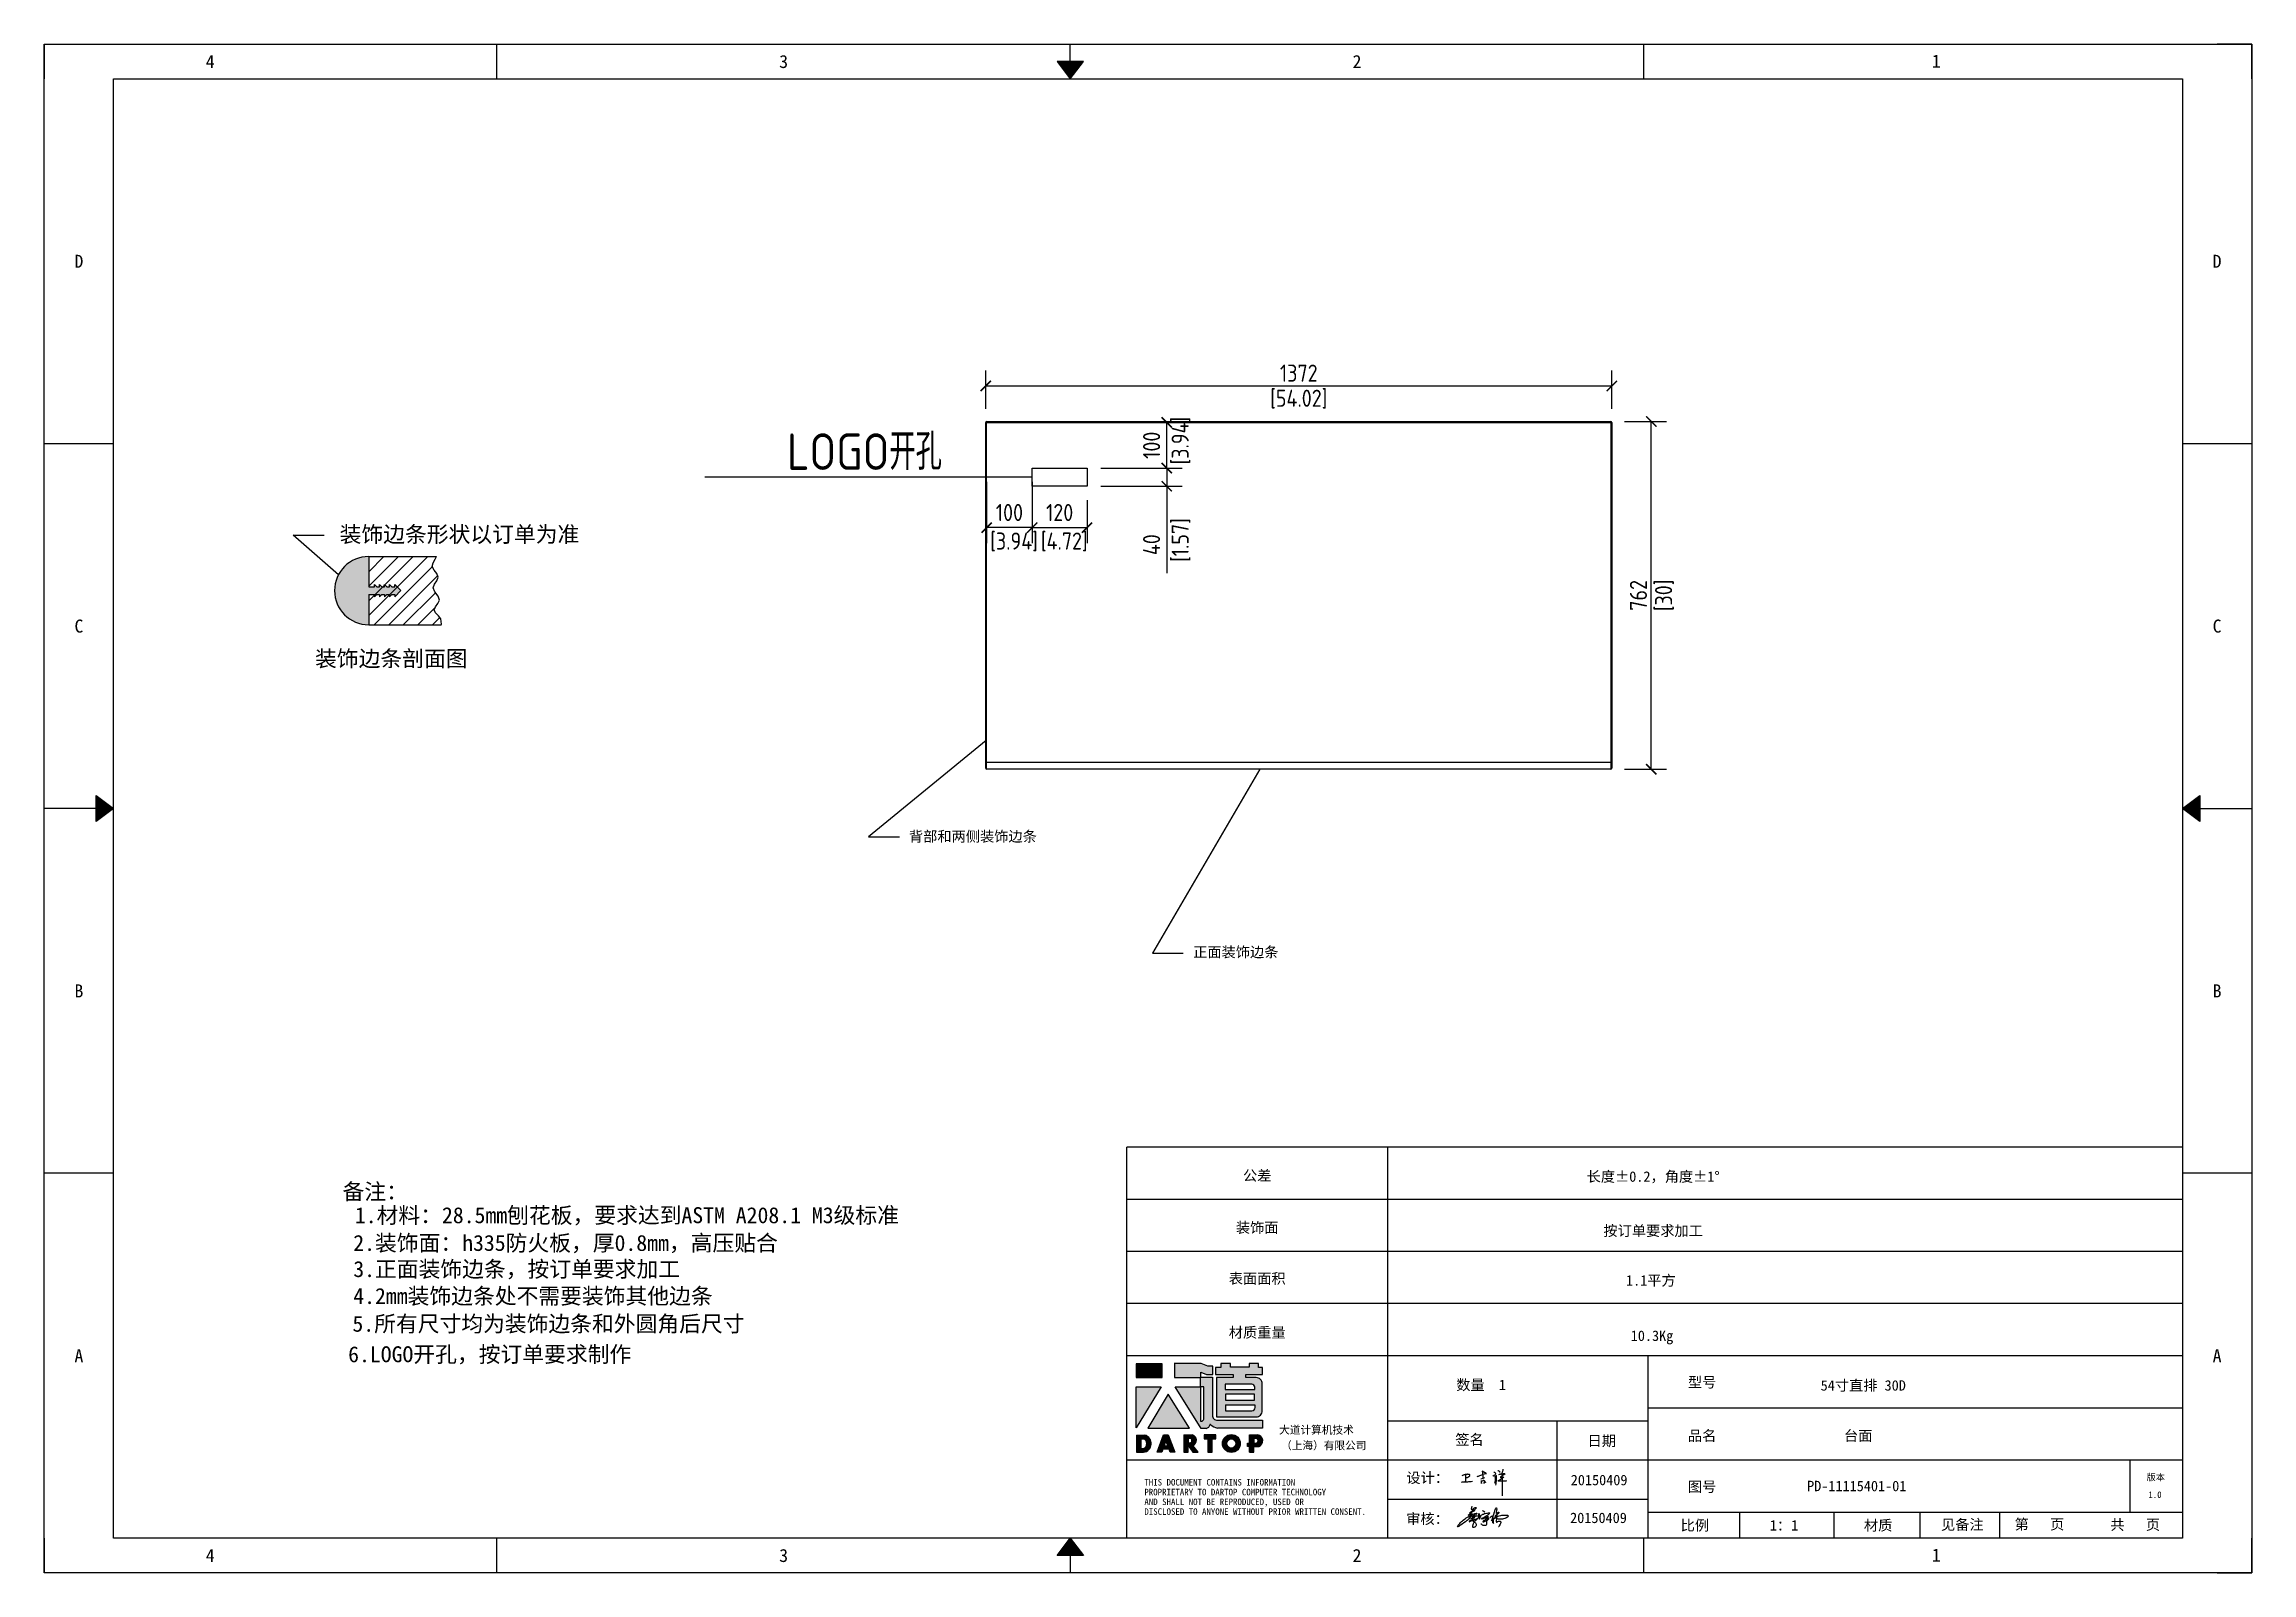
# Model space of a CAD drawing. Header units: inches. Extents: x 777 to 31414, y -57949 to 2393.
# Drawn here: x 24568 to 29406, y -29465 to -26115 of the extents above; entities that cross this region are included whole.
import ezdxf
from ezdxf import colors
from ezdxf.entities.mleader import LeaderData, LeaderLine
from ezdxf.enums import TextEntityAlignment as Align
from ezdxf.math import Vec2, Vec3

# ---------------------------------------------------------------- set-up
doc = ezdxf.new("R2010")
doc.units = ezdxf.units.IN
doc.header["$LTSCALE"] = 0.605
doc.header["$MEASUREMENT"] = 0
doc.header["$PDMODE"] = 3
doc.header["$PDSIZE"] = 0.25
doc.linetypes.add('DOT', pattern=[0.2, 0.1, -0.1])
doc.layers.get('0').update_dxf_attribs({"linetype": 'CONTINUOUS'})
doc.layers.get('Defpoints').update_dxf_attribs({"linetype": 'CONTINUOUS'})
for name, color, linetype in [('ATTACHMENT', 7, 'CONTINUOUS'), ('print', 30, 'CONTINUOUS'), ('TITLEBLOCK', 7, 'CONTINUOUS'), ('WORKSURFACE', 7, 'CONTINUOUS')]:
    doc.layers.add(name, color=color, linetype=linetype)
doc.layers.add('dim', color=2, linetype='CONTINUOUS', lineweight=9)
doc.styles.add('Dartop', font='')
doc.styles.add('Dartop Text Style', font='gbenor.shx', dxfattribs={"bigfont": 'gbcbig.shx'})
doc.styles.add('hzHT', font='simhei.ttf')
doc.styles.get("Standard").update_dxf_attribs({"font": 'txt', "width": 0.7})
doc.styles.get('Dartop').set_extended_font_data('FangSong_GB2312')
doc.dimstyles.new('Dartop DIM Style', dxfattribs={"dimscale": 15, "dimtxt": 2.5, "dimasz": 1.5, "dimexe": 2.25, "dimexo": 2, "dimtad": 1, "dimdec": 0, "dimdsep": 46, "dimtxsty": 'Dartop Text Style', "dimblk": 'ARCHTICK', "dimcen": 0.09, "dimadec": 1, "dimazin": 0, "dimtfac": 1, "dimtdec": 0, "dimtofl": 0, "dimtmove": 0, "dimatfit": 3, "dimfxl": 0, "dimtolj": 1, "dimtzin": 0, "dimarcsym": 0})
doc.dimstyles.get("Standard").update_dxf_attribs({"dimtxt": 0.1, "dimasz": 0.125, "dimexe": 0.18, "dimexo": 0.0625, "dimgap": 0.09, "dimtad": 0, "dimtih": 1, "dimtoh": 1, "dimdec": 3, "dimzin": 4, "dimdsep": 46, "dimtxsty": 'Standard', "dimblk": '_FILLED', "dimblk1": '_FILLED', "dimblk2": '_FILLED', "dimcen": 0.09, "dimadec": 0, "dimazin": 0, "dimtol": 1, "dimtp": 0.008, "dimtm": 0.008, "dimtfac": 1, "dimtdec": 3, "dimtofl": 0, "dimtmove": 0, "dimatfit": 3, "dimldrblk": '_FILLED', "dimfxl": 0, "dimtolj": 1, "dimtzin": 4, "dimarcsym": 0})

msp = doc.modelspace()

# ---------------------------------------------------------------- texts
at = {"layer": 'dim', "color": 0, "style": 'hzHT'}
for s, height, p in [('装饰边条形状以订单为准', 35, (25478.47, -27188.82)), ('装饰边条剖面图', 35, (25329.15, -27461.09)), ('背部和两侧装饰边条', 22.843, (26603.53, -27850.89)), ('正面装饰边条', 22.843, (27179.5, -28104.34)), ('备注：', 35, (25293.83, -28629.15)), ('1.材料：28.5mm刨花板，要求达到ASTM A208.1 M3级标准', 35, (25845.34, -28681.13)), ('2.装饰面：h335防火板，厚0.8mm，高压贴合           ', 35, (25841.88, -28741.9)), ('3.正面装饰边条，按订单要求加工                    ', 35, (25841.88, -28799.2)), ('4.2mm装饰边条处不需要装饰其他边条                 ', 35, (25841.88, -28858.23)), ('5.所有尺寸均为装饰边条和外圆角后尺寸              ', 35, (25840.15, -28919)), ('6.LOGO开孔，按订单要求制作              ', 35, (25711.34, -28985.89))]:
    msp.add_text(s, height=height, dxfattribs=at).set_placement(p, align=Align.MIDDLE_CENTER)
at = {"layer": 'TITLEBLOCK', "color": 0}
for s, height, style, p in [('4', 28.55, 'Dartop', (24932.33, -26152.69)), ('3', 28.55, 'Dartop', (26188.72, -26152.69)), ('2', 28.55, 'Dartop', (27445.1, -26152.69)), ('1', 28.55, 'Dartop', (28714.5, -26151.79)), ('D', 28.55, 'Dartop', (24644.58, -26590.53)), ('D', 28.55, 'Dartop', (29329.68, -26590.53)), ('C', 28.55, 'Dartop', (24644.58, -27390.04)), ('C', 28.55, 'Dartop', (29329.68, -27390.04)), ('B', 28.55, 'Dartop', (24644.58, -28189.56)), ('B', 28.55, 'Dartop', (29329.68, -28189.56)), ('公差', 22.843, 'hzHT', (27226.43, -28594.33)), ('长度%%P0.2，角度%%P1%%D', 22.8433, 'hzHT', (28093.99, -28596.39)), ('装饰面', 22.843, 'hzHT', (27226.43, -28708.2)), ('按订单要求加工', 22.843, 'hzHT', (28093.99, -28715.17)), ('表面面积', 22.843, 'hzHT', (27226.43, -28819.88)), ('1.1平方', 22.843, 'hzHT', (28089.03, -28824.05)), ('材质重量', 22.843, 'hzHT', (27226.43, -28938.13)), ('A', 28.55, 'Dartop', (24644.58, -28989.07)), ('10.3Kg', 22.843, 'hzHT', (28091.51, -28945.3)), ('A', 28.55, 'Dartop', (29329.68, -28989.07)), ('数量  1', 22.843, 'hzHT', (27716.94, -29053.02)), ('型号', 22.843, 'hzHT', (28201.33, -29047.18)), ('54寸直排 30D', 22.843, 'hzHT', (28554.35, -29054.18)), ('签名', 22.843, 'hzHT', (27691.58, -29172.82)), ('日期', 22.843, 'hzHT', (27981.44, -29175.63)), ('品名', 22.843, 'hzHT', (28201.33, -29164.45)), ('台面', 22.843, 'hzHT', (28543.27, -29164.45)), ('20150409', 22.843, 'hzHT', (27975.58, -29261.51)), ('图号', 22.843, 'hzHT', (28201.33, -29276.1)), ('PD-11115401-01', 22.8433, 'hzHT', (28540.08, -29274.61)), ('版本', 14.277, 'hzHT', (29195.32, -29255.41)), ('1.0', 14.277, 'Dartop', (29193.6, -29293.57)), ('20150409', 22.843, 'hzHT', (27974.22, -29344.39)), ('比例', 22.843, 'hzHT', (28185.4, -29360.87)), ('1：1', 22.843, 'hzHT', (28380.69, -29360.87)), ('材质', 22.843, 'hzHT', (28587.02, -29360.87)), ('见备注', 22.843, 'hzHT', (28771.55, -29359.2)), ('第   页', 22.843, 'hzHT', (28940.39, -29358.5)), ('共   页', 22.843, 'hzHT', (29150.23, -29359.34)), ('4', 28.55, 'Dartop', (24932.33, -29426.9)), ('3', 28.55, 'Dartop', (26188.72, -29426.9)), ('2', 28.55, 'Dartop', (27445.1, -29426.9)), ('1', 28.55, 'Dartop', (28714.5, -29426))]:
    msp.add_text(s, height=height, dxfattribs=dict(at, style=style)).set_placement(p, align=Align.MIDDLE_CENTER)
at = {"layer": 'TITLEBLOCK', "color": 0, "style": 'hzHT'}
for s, height, p in [('大道计算机技术', 17.132, (27274.48, -29160.22)), ('（上海）有限公司', 17.132, (27278.79, -29194.36)), ('THIS DOCUMENT CONTAINS INFORMATION', 14.2771, (26979.19, -29273.62)), ('设计：', 22.843, (27553.2, -29267.99)), ('AND SHALL NOT BE REPRODUCED, USED OR', 14.2771, (26979.19, -29316.45)), ('PROPRIETARY TO DARTOP COMPUTER TECHNOLOGY', 14.2771, (26979.19, -29295.03)), ('DISCLOSED TO ANYONE WITHOUT PRIOR WRITTEN CONSENT.', 14.2771, (26979.19, -29337.86)), ('审核：', 22.843, (27552.86, -29357.94))]:
    msp.add_text(s, height=height, dxfattribs=at).set_placement(p)

# ---------------------------------------------------------------- blocks, each defined once
blk = doc.blocks.new('*U140')
at = {"color": 254, "linetype": 'Continuous', "extrusion": (0, 0, -1)}
for points in [[(-17, 0.333), (-16.812, 0.25), (-17, 0.5)], [(-17, 0.333), (-17.188, 0.25), (-16.812, 0.25)], [(-17, 0.333), (-17, 0.5), (-17.188, 0.25)]]:
    blk.add_solid(points, dxfattribs=at)
blk = doc.blocks.new('*U139')
at = {"color": 254, "linetype": 'Continuous', "extrusion": (0, 0, -1)}
for points in [[(-33.167, 11), (-33, 11), (-33.25, 11.188)], [(-33.167, 11), (-33.25, 11.188), (-33.25, 10.812)], [(-33.167, 11), (-33.25, 10.812), (-33, 11)]]:
    blk.add_solid(points, dxfattribs=at)
blk = doc.blocks.new('*U141')
at = {"color": 254, "linetype": 'Continuous'}
for points in [[(17, 21.667), (17.188, 21.75), (16.812, 21.75)], [(17, 21.667), (16.812, 21.75), (17, 21.5)], [(17, 21.667), (17, 21.5), (17.188, 21.75)]]:
    blk.add_solid(points, dxfattribs=at)
blk = doc.blocks.new('*U138')
at = {"color": 254, "linetype": 'Continuous', "extrusion": (0, 0, -1)}
for points in [[(-0.833, 11), (-0.75, 10.812), (-0.75, 11.188)], [(-0.833, 11), (-0.75, 11.188), (-1, 11)], [(-0.833, 11), (-1, 11), (-0.75, 10.812)]]:
    blk.add_solid(points, dxfattribs=at)
blk = doc.blocks.new('dadao')
for p, q in [((48, 19.2), (44.9, 10.4)), ((44.9, 10.4), (51.2, 10.4)), ((51.2, 10.4), (48, 19.2))]:
    blk.add_line(p, q)
for points in [[(41.8, 121.6), (41.8, 143.7), (-0.4, 143.7), (-0.4, 121.6), (41.8, 121.6)], [(104.8, 122), (104.8, 130.3), (114.1, 126.3), (124.2, 126.3), (124.2, 139.6), (115.9, 139.6), (105.1, 143.9), (61.5, 143.9)], [(61.7, 144), (61.7, 121.3), (103.9, 121.3)], [(113.4, 38.7), (105.1, 38.7), (63, 106.5), (103.9, 106.5), (103.9, 120.9), (103.9, 121.3)], [(109.7, 53.6), (109.7, 106.2), (104.3, 106.2), (104.3, 50.4), (106.6, 50.4)], [(144.6, 94.4), (144.6, 84.8), (192, 84.8), (192, 94.1), (144.9, 94.1)], [(120.2, 45), (119.5, 45), (119.5, 44.6)], [(0, 28), (0, 0), (11.8, 0)], [(0.1, 28), (14, 28)], [(7.1, 21.8), (7.1, 6.1), (12, 6.1)], [(7.1, 21.8), (11.4, 21.8)], [(76.8, 28.2), (76.8, 0), (84.1, 0), (84.1, 11.1), (91.6, -0.1), (100.3, -0.1), (91.7, 11.1)], [(76.8, 28.2), (90.6, 28.2)], [(84, 22.7), (84, 15.3), (87.2, 15.3)], [(84, 22.7), (87.3, 22.7)], [(183.7, 0), (183.7, 9.6), (180.6, 9.6), (180.6, 14.9), (183.8, 14.9), (183.8, 28.1), (196.1, 28.1), (196.5, 28.1)], [(183.7, 0), (190.9, 0), (190.9, 9.6), (198.8, 9.6)], [(194.9, 22.3), (190.8, 22.3), (190.8, 15), (194.4, 15)]]:
    blk.add_lwpolyline(points)
blk.add_lwpolyline([(137.1, 144.2), (137.1, 137.9), (128.3, 137.9), (128.3, 126.5), (157.3, 126.5), (157.3, 121.5), (130.3, 121.5), (130.3, 57.5), (194.4, 57.5, 0.414214), (204.4, 67.5), (204.4, 111.3, 0.414214), (194.4, 121.3), (177.5, 121.3), (177.5, 126.3), (204.7, 126.3), (204.7, 137.7), (198.2, 137.7), (198.2, 143.9), (183.3, 143.9), (183.3, 138), (153, 138), (153, 144.2), (137.1, 144.2)], format="xyb", close=True)
for points in [[(104.8, 122), (123.4, 122), (123.4, 60, 0.414214), (131.4, 52), (204.8, 52), (204.8, 39.1), (131.7, 39.1)], [(144.3, 110.8), (144.3, 101.8), (192.3, 101.8), (192.3, 105.5, 0.414214), (187.3, 110.5), (144.3, 110.5)], [(144.6, 77), (144.6, 67.5), (187.6, 67.5, 0.414214), (192.6, 72.5), (192.6, 76.4), (144.6, 76.4)]]:
    blk.add_lwpolyline(points, format="xyb")
for points in [[(-0.3, 106.2), (40.4, 106.2), (-0.3, 39.7), (-0.3, 106.2)], [(51.7, 94.1), (18.4, 39.3), (86.2, 39.3)], [(43.8, 28.2), (51.8, 28.2), (62.6, -0.1), (55, -0.1), (53.2, 5), (42.9, 5), (41.1, 0), (33.6, 0)], [(110, 28.1), (110, 21.9), (116, 21.9), (116, -0.1), (123.2, -0.1), (123.2, 22), (129.2, 22), (129.2, 28.1), (110, 28.1)]]:
    blk.add_lwpolyline(points, close=True)
for radius in [14.5, 7.44]:
    blk.add_circle((154.2, 14.2), radius)
for centre, radius, start, end in [((99.2, 60.7), 12.6, 305.6399, 325.969), ((111.6, 46.7), 8.19, 282.9811, 347.6627), ((136, 61.7), 22.9, 226.7358, 259.3209), ((8.5, 13.9), 8.49, 294.2143, 69.7177), ((9.6, 14.2), 14.4, 278.6604, 72.3203), ((86.4, 19), 3.8, 282.527, 76.7196), ((88.6, 19.4), 8.95, 290.6073, 77.2124), ((193.7, 18.7), 3.8, 280.9891, 72.5513), ((195.7, 18.6), 9.51, 288.8959, 85.2442)]:
    blk.add_arc(centre, radius, start, end)
blk = doc.blocks.new('_FILLED')
at = {"color": 0, "linetype": 'ByBlock'}
blk.add_solid([(0, 0), (-1, 0.16), (-1, -0.16)], dxfattribs=at)
blk = doc.blocks.new('_ArchTick')
at = {"color": 0, "linetype": 'ByBlock', "const_width": 0.15}
blk.add_lwpolyline([(-0.5, -0.5), (0.5, 0.5)], dxfattribs=at)
blk = doc.blocks.new('*D142')
at = {"layer": 'Defpoints', "color": 0}
for p in [(28003.5, -26863.7), (26631.5, -26943.7), (28003.5, -26943.7)]:
    blk.add_point(p, dxfattribs=at)
at = {"layer": 'dim', "color": 0, "lineweight": -2}
for p, q in [((26631.5, -26913.7), (26631.5, -26830)), ((28003.5, -26913.7), (28003.5, -26830)), ((26631.5, -26863.7), (28003.5, -26863.7))]:
    blk.add_line(p, q, dxfattribs=at)
at = {"layer": 'dim', "color": 0, "lineweight": -2, "xscale": 22.5, "yscale": 22.5, "zscale": 22.5, "rotation": 180}
blk.add_blockref('_ArchTick', (26631.5, -26863.7), dxfattribs=at)
at = {"layer": 'dim', "color": 0, "lineweight": -2, "xscale": 22.5, "yscale": 22.5, "zscale": 22.5}
blk.add_blockref('_ArchTick', (28003.5, -26863.7), dxfattribs=at)
at = {"layer": 'dim', "color": 0, "char_height": 37.5, "attachment_point": 5, "style": 'Dartop Text Style'}
for s, insert in [('\\A1;1372', (27317.5, -26835.6)), ('\\A1;[54.02]', (27317.5, -26892.6))]:
    blk.add_mtext(s, dxfattribs=dict(at, insert=insert))
blk = doc.blocks.new('*D143')
at = {"layer": 'Defpoints', "color": 0}
for p in [(28001.5, -26941.7), (28089.9, -26941.7), (28001.5, -27703.7)]:
    blk.add_point(p, dxfattribs=at)
at = {"layer": 'dim', "color": 0, "lineweight": -2}
for p, q in [((28031.5, -26941.7), (28123.6, -26941.7)), ((28089.9, -27703.7), (28089.9, -26941.7)), ((28031.5, -27703.7), (28123.6, -27703.7))]:
    blk.add_line(p, q, dxfattribs=at)
at = {"layer": 'dim', "color": 0, "lineweight": -2, "xscale": 22.5, "yscale": 22.5, "zscale": 22.5}
for p, rotation in [((28089.9, -26941.7), 90), ((28089.9, -27703.7), 270)]:
    blk.add_blockref('_ArchTick', p, dxfattribs=dict(at, rotation=rotation))
at = {"layer": 'dim', "color": 0, "char_height": 37.5, "attachment_point": 5, "rotation": 90, "style": 'Dartop Text Style'}
for s, insert in [('\\A1;762', (28061.7, -27322.7)), ('\\A1;[30]', (28118.8, -27322.7))]:
    blk.add_mtext(s, dxfattribs=dict(at, insert=insert))
blk = doc.blocks.new('h')
for p, q in [((20768.1, -2360.9), (20773, -2359.1)), ((20769.5, -2366.9), (20769.8, -2370.6)), ((20769.8, -2370.6), (20770.9, -2378)), ((20770.9, -2378), (20771.5, -2370.6)), ((20772.4, -2369.3), (20774.9, -2367.8)), ((20773, -2359.1), (20784.1, -2355.2)), ((20773.3, -2331.8), (20775.3, -2338.7)), ((20789.1, -2340.9), (20773.5, -2331.9)), ((20775.3, -2338.7), (20775.6, -2351.2)), ((20775.6, -2351.2), (20775.5, -2357.3)), ((20782.2, -2369.2), (20780, -2377.1)), ((20780, -2377.1), (20788.3, -2371.3)), ((20780.1, -2366.4), (20780.8, -2366.4)), ((20781.9, -2367.4), (20782.2, -2369.2)), ((20845.7, -2343.5), (20848.4, -2353)), ((20848.9, -2370.3), (20847.9, -2424)), ((20848.4, -2353), (20848.9, -2370.3))]:
    blk.add_line(p, q)
for points in [[(20696.6, -2372.4, 0.002073), (20710.6, -2371.9, 0.016137), (20719.6, -2371.3, 0.008314), (20736.9, -2369.3)], [(20699.1, -2348.2, -0.029745), (20704.6, -2345.4, -0.046842), (20708.4, -2344.2, -0.00919), (20714.3, -2343, -0.018517), (20717.2, -2342.5, -0.037841), (20720.3, -2342.4, -0.039541), (20723.2, -2342.8, -0.149785), (20726, -2344.3, -0.204935), (20726.9, -2346.6, -0.074872), (20726.5, -2348.3, -0.061615), (20725.6, -2350.3, -0.034204), (20723.8, -2352.6, -0.045776), (20722.3, -2354.1, -0.054985), (20720.4, -2355.3, -0.036348), (20717.3, -2356.5, -0.067752), (20715.7, -2356.8, -0.043553), (20713.2, -2356.7)], [(20755, -2351.9, -0.024077), (20759.9, -2350.1, -0.013147), (20768.7, -2346.5, -0.00522), (20775.4, -2344.1, -0.018517), (20777.3, -2343.4, -0.008274), (20786.3, -2341, -0.039541), (20788.3, -2340.8, -0.079216), (20789.4, -2341, -0.204935)], [(20813.5, -2350.1, 0.007348), (20815.9, -2348.7, 0.008421), (20818, -2347.3, 0.009459), (20819.7, -2346.2, -0.016325), (20820.7, -2345.5, -0.173771), (20821.8, -2345.3, -0.085159), (20823.9, -2346, -0.125883), (20826, -2347.9, -0.160659), (20826.6, -2350.1, -0.010447), (20826.5, -2352.3, -0.008247), (20826.2, -2355.1, -0.002698), (20825.3, -2374, 0.001562), (20823.9, -2383.7, 0.016137)], [(20816.8, -2335, -0.053561), (20819.6, -2336.1, -0.075272), (20821.3, -2337.3, -0.005295), (20822.5, -2338.5, -0.009337), (20823.1, -2339.1, -0.026146), (20823.7, -2339.8, -0.016644), (20824.5, -2340.9)], [(20832.1, -2329.2, -0.053561), (20834.9, -2330.3, -0.075272), (20836.7, -2331.5, -0.005295), (20837.8, -2332.6, -0.009337), (20838.5, -2333.3, -0.026146), (20839, -2334, -0.016644), (20839.8, -2335.1)], [(20836, -2343.7, -0.02797), (20842.1, -2342.6, -0.048868), (20845.6, -2342.2, -0.00919), (20851.1, -2341.4, -0.018517), (20853.9, -2341.1, -0.037841), (20856.7, -2341.2, -0.039541), (20859.4, -2341.6, -0.018282), (20840.6, -2354.7, -0.000937)], [(20847.6, -2340.2, 0.021784), (20849.6, -2335.9, 0.028296), (20850.8, -2332.4, 0.008136), (20851.9, -2328.2, 0.028913), (20852.2, -2327, 0.08193), (20852.1, -2325.9, 0.075058), (20851.7, -2324.7, 0.275043)]]:
    blk.add_lwpolyline(points, format="xyb")
for points in [[(20711.3, -2343.5), (20711.3, -2343.5), (20711.5, -2355.8), (20710.7, -2368), (20710.6, -2371.9)], [(20821.5, -2350.6), (20822.4, -2359.2), (20822.2, -2364.9), (20821.7, -2369), (20821.3, -2376.3), (20823.6, -2368.5), (20827.2, -2366.3), (20829.5, -2366.3)], [(20840.6, -2354.7), (20850, -2354.7), (20855, -2354.3), (20845.9, -2361.1), (20840.5, -2364), (20833, -2367.5), (20863.2, -2367.4), (20865.9, -2367.3)]]:
    blk.add_lwpolyline(points)
for centre, radius, start, end in [((20773.7, -2371.2), 2.3, 121.9907, 163.60158), ((20787.5, -2406), 40.3, 100.61827, 108.24823), ((20780.8, -2367.6), 1.15, 9.4675, 90)]:
    blk.add_arc(centre, radius, start, end)
blk = doc.blocks.new('CAIYUQIANG')
for p, q in [((27651.9, -25059.4), (27654.7, -25057.2)), ((27654.7, -25057.2), (27656.5, -25055.9)), ((27656.5, -25055.9), (27658.3, -25054.6)), ((27658.3, -25054.6), (27659.6, -25053.7)), ((27659.6, -25053.7), (27662.2, -25052.1)), ((27663.6, -25056.9), (27660.6, -25059.8)), ((27662.2, -25052.1), (27664.9, -25050.5)), ((27662.9, -25048.8), (27669.7, -25045.8)), ((27663.2, -25048.6), (27662.9, -25048.8)), ((27663.6, -25048.1), (27663.2, -25048.6)), ((27665.3, -25046.6), (27663.6, -25048.1)), ((27666.3, -25053.5), (27663.6, -25056.9)), ((27664.9, -25050.5), (27668.5, -25048.7)), ((27667.4, -25044.9), (27665.3, -25046.6)), ((27675.7, -25037.4), (27665.9, -25043)), ((27665.9, -25043), (27677.3, -25038.1)), ((27668.2, -25051.4), (27666.3, -25053.5)), ((27670.6, -25042.2), (27667.4, -25044.9)), ((27670.9, -25048.6), (27668.2, -25051.4)), ((27668.5, -25048.7), (27673.6, -25046.3)), ((27668.6, -25056), (27674.9, -25053.6)), ((27672.1, -25054.2), (27668.6, -25056)), ((27670.4, -25028.6), (27669.5, -25034.5)), ((27669.5, -25034.5), (27670.5, -25036.5)), ((27669.7, -25045.8), (27671.3, -25045.2)), ((27672, -25057.1), (27670.3, -25058.4)), ((27670.5, -25036.5), (27674.7, -25033.4)), ((27677.3, -25038.1), (27670.6, -25042.2)), ((27671.5, -25047.3), (27670.9, -25048.6)), ((27671.2, -25051), (27679.4, -25049.8)), ((27674.1, -25050.1), (27671.2, -25051)), ((27671.3, -25045.2), (27672.1, -25045.7)), ((27672.1, -25046.2), (27671.5, -25047.3)), ((27673.8, -25055.8), (27672, -25057.1)), ((27672.1, -25045.7), (27672.1, -25046.2)), ((27675.9, -25052.3), (27672.1, -25054.2)), ((27673.6, -25046.3), (27677.4, -25044.5)), ((27676.2, -25054), (27673.8, -25055.8)), ((27676.5, -25048.8), (27674.1, -25050.1)), ((27674.7, -25033.4), (27678, -25031.9)), ((27674.9, -25053.6), (27676.8, -25053.2)), ((27675.5, -25058), (27677.9, -25056.9)), ((27679.9, -25033), (27675.7, -25037.4)), ((27678.6, -25051.7), (27675.9, -25052.3)), ((27677.2, -25053.4), (27676.2, -25054)), ((27679.1, -25047.4), (27676.5, -25048.8)), ((27676.8, -25053.2), (27677.2, -25053.4)), ((27677.4, -25044.5), (27680, -25043.8)), ((27677.9, -25056.9), (27680, -25056.9)), ((27678, -25031.9), (27679.7, -25031.6)), ((27683.3, -25050.5), (27678.6, -25051.7)), ((27680, -25057.5), (27679, -25057.7)), ((27680.6, -25045.9), (27679.1, -25047.4)), ((27679.4, -25049.8), (27681.5, -25049.6)), ((27679.7, -25031.6), (27680.1, -25032.2)), ((27680.1, -25032.2), (27679.9, -25033)), ((27680, -25043.8), (27681.2, -25043.8)), ((27680, -25056.9), (27680.5, -25057.1)), ((27680.5, -25057.1), (27680, -25057.5)), ((27681.2, -25044.7), (27680.6, -25045.9)), ((27680.6, -25058.4), (27681.3, -25057.6)), ((27681.2, -25043.8), (27681.2, -25044.7)), ((27681.3, -25057.6), (27682.9, -25055.7)), ((27681.5, -25049.6), (27682.7, -25049.7)), ((27682.7, -25049.7), (27683.3, -25050.5)), ((27682.9, -25055.7), (27683.9, -25054.7)), ((27683.9, -25054.7), (27684.6, -25054)), ((27684.6, -25054), (27685.6, -25053.1)), ((27685.6, -25053.1), (27686, -25048.7)), ((27686, -25048.7), (27686.1, -25046.8)), ((27686.1, -25046.8), (27686.2, -25045.4)), ((27686.2, -25045.4), (27686.3, -25045)), ((27686.3, -25045), (27686.6, -25045)), ((27686.6, -25045), (27686.7, -25045.1)), ((27686.7, -25045.1), (27686.9, -25049.2)), ((27686.9, -25049.2), (27686.9, -25051.7)), ((27686.9, -25051.7), (27686.9, -25054.8)), ((27686.9, -25054.8), (27686.9, -25055.8)), ((27686.9, -25055.8), (27687, -25056.5)), ((27687, -25056.5), (27687.2, -25056.9)), ((27687.2, -25056.9), (27687.5, -25056.9)), ((27687.5, -25056.9), (27687.8, -25056.5)), ((27687.8, -25056.5), (27688, -25055.9)), ((27688, -25055.9), (27688.6, -25054.6)), ((27688.6, -25054.6), (27689.1, -25053.3)), ((27689.1, -25053.3), (27689.5, -25052.1)), ((27689.5, -25052.1), (27690.2, -25050.1)), ((27690.2, -25050.1), (27690.5, -25049.4)), ((27690.5, -25049.4), (27691.2, -25048.7)), ((27691.2, -25048.7), (27693.8, -25046.9)), ((27692.5, -25055.7), (27691.9, -25055.8)), ((27691.9, -25055.8), (27691.9, -25056.2)), ((27691.9, -25056.2), (27693.4, -25056.2)), ((27693.9, -25055.2), (27692.5, -25055.7)), ((27693.4, -25056.2), (27695.2, -25055.9)), ((27693.8, -25046.9), (27694.7, -25046.4)), ((27697.3, -25053.7), (27693.9, -25055.2)), ((27694.7, -25046.4), (27695.8, -25045.9)), ((27695.2, -25055.9), (27696.4, -25055.5)), ((27695.8, -25045.9), (27698.2, -25045)), ((27696.4, -25055.5), (27698.6, -25054.5)), ((27700.1, -25052.2), (27697.3, -25053.7)), ((27700.7, -25057.4), (27698, -25059.9)), ((27698.2, -25045), (27699.9, -25044.7)), ((27698.6, -25054.5), (27700.1, -25053.8)), ((27699.9, -25044.7), (27702.8, -25044)), ((27703.1, -25050.1), (27700.1, -25052.2)), ((27700.1, -25053.8), (27701.4, -25053.2)), ((27703.2, -25055.4), (27700.7, -25057.4)), ((27701.4, -25053.2), (27703, -25052.5)), ((27702.8, -25044), (27704.8, -25043.7)), ((27703, -25052.5), (27704.6, -25051.8)), ((27705.3, -25048.2), (27703.1, -25050.1)), ((27705.1, -25053.8), (27703.2, -25055.4)), ((27703.9, -25057), (27703.5, -25058.1)), ((27704.3, -25056.3), (27703.9, -25057)), ((27704.9, -25055.3), (27704.3, -25056.3)), ((27704.6, -25051.8), (27705.9, -25051.1)), ((27704.8, -25043.7), (27707, -25043.4)), ((27705.1, -25055), (27704.9, -25055.3)), ((27706, -25052.8), (27705.1, -25053.8)), ((27706.3, -25055), (27705.1, -25055)), ((27708, -25045.9), (27705.3, -25048.2)), ((27705.9, -25051.1), (27706.4, -25051.1)), ((27706.6, -25051.6), (27706, -25052.8)), ((27706.8, -25055.3), (27706.3, -25055)), ((27706.4, -25051.1), (27706.6, -25051.6)), ((27706.4, -25057.7), (27707.4, -25057)), ((27707.5, -25055.8), (27706.8, -25055.3)), ((27707, -25043.4), (27708, -25043.4)), ((27707.4, -25057), (27707.8, -25056.8)), ((27707.8, -25056.8), (27707.5, -25055.8)), ((27708, -25043.4), (27709, -25043.5)), ((27710.1, -25044), (27708, -25045.9)), ((27709, -25043.5), (27709.7, -25043.8)), ((27709.7, -25043.8), (27710.1, -25044)), ((27710, -25054.2), (27711.2, -25052.7)), ((27711.2, -25052.7), (27712.6, -25051.4)), ((27712.6, -25051.4), (27713.4, -25050.9)), ((27713.4, -25050.9), (27714.2, -25050.8)), ((27714.2, -25050.8), (27715, -25050.8)), ((27715, -25056.9), (27714.3, -25058.6)), ((27715, -25050.8), (27715.4, -25050.8)), ((27715.5, -25055.4), (27715, -25056.9)), ((27715.4, -25050.8), (27715.6, -25051)), ((27715.9, -25053.9), (27715.5, -25055.4)), ((27715.6, -25051), (27715.8, -25051.2)), ((27715.8, -25051.2), (27715.9, -25051.2)), ((27715.9, -25051.2), (27716, -25051.4)), ((27716, -25053.3), (27715.9, -25053.9)), ((27716, -25051.4), (27716, -25051.4)), ((27716, -25051.4), (27716, -25051.5)), ((27716, -25051.5), (27716.1, -25051.6)), ((27716.1, -25052.4), (27716, -25053.3)), ((27716.1, -25051.6), (27716.1, -25051.8)), ((27716.1, -25051.8), (27716.1, -25052.4)), ((27717.1, -25058.6), (27717.2, -25057.5)), ((27717.2, -25057.5), (27717.7, -25052.4)), ((27717.7, -25050), (27718.5, -25046)), ((27717.7, -25052.4), (27717.7, -25050)), ((27718.5, -25046), (27720.2, -25040.9)), ((27719, -25056.7), (27720.6, -25055.2)), ((27719, -25056.7), (27720.6, -25055.4)), ((27720.6, -25055.4), (27719, -25056.7)), ((27719.4, -25056.1), (27719, -25056.7)), ((27720.3, -25054.8), (27719.4, -25056.1)), ((27720.2, -25040.9), (27720.7, -25039.5)), ((27721, -25053.7), (27720.3, -25054.8)), ((27720.6, -25055.2), (27721.9, -25054.1)), ((27720.7, -25039.5), (27721.2, -25038)), ((27722.6, -25051.2), (27721, -25053.7)), ((27721.2, -25038), (27721.6, -25036.6)), ((27721.6, -25036.6), (27722.4, -25034.9)), ((27721.8, -25052.4), (27722.1, -25051.2)), ((27721.9, -25054.1), (27721.8, -25052.4)), ((27721.9, -25054.1), (27723.5, -25052.8)), ((27722.2, -25054.5), (27721.9, -25054.1)), ((27722.1, -25051.2), (27722.6, -25049.3)), ((27723.2, -25055.7), (27722.2, -25054.5)), ((27722.4, -25034.9), (27723.3, -25033.3)), ((27722.6, -25049.3), (27723.4, -25048.2)), ((27723.9, -25049.1), (27722.6, -25051.2)), ((27725.1, -25056.1), (27723.2, -25055.7)), ((27723.3, -25033.3), (27723.8, -25032.7)), ((27723.4, -25048.2), (27724, -25048.2)), ((27723.5, -25052.8), (27725.7, -25051.8)), ((27723.8, -25032.7), (27724.4, -25032.7)), ((27724.9, -25047.9), (27723.9, -25049.1)), ((27724.2, -25041.9), (27724, -25042.9)), ((27724, -25042.9), (27724, -25043.8)), ((27724, -25043.8), (27724.5, -25044.5)), ((27724, -25048.2), (27725, -25049.3)), ((27724.3, -25057.3), (27724.1, -25059.8)), ((27724.7, -25038.7), (27724.2, -25041.9)), ((27724.8, -25054.3), (27724.3, -25057.3)), ((27724.3, -25057.3), (27724.3, -25057.3)), ((27724.4, -25032.7), (27724.8, -25033.4)), ((27724.5, -25044.5), (27724.9, -25044.1)), ((27726, -25051.7), (27724.6, -25052.3)), ((27724.6, -25052.3), (27724.8, -25054.3)), ((27724.9, -25037.3), (27724.7, -25038.7)), ((27724.8, -25033.4), (27725.1, -25034.5)), ((27725.1, -25035.4), (27724.9, -25037.3)), ((27724.9, -25044.1), (27726.2, -25043.2)), ((27726.1, -25047), (27724.9, -25047.9)), ((27725, -25049.3), (27726, -25051.7)), ((27725.1, -25034.5), (27725.1, -25035.4)), ((27728.6, -25056.9), (27725.1, -25056.1)), ((27725.7, -25051.8), (27728.1, -25050.8)), ((27727.7, -25045.8), (27726.1, -25047)), ((27726.2, -25043.2), (27727.3, -25042.5)), ((27727.3, -25042.5), (27728.7, -25041.6)), ((27728.8, -25044.9), (27727.7, -25045.8)), ((27728.1, -25050.8), (27730.4, -25049.9)), ((27731.5, -25056.9), (27728.6, -25056.9)), ((27728.7, -25041.6), (27729.4, -25041.6)), ((27729.8, -25043.2), (27728.8, -25044.9)), ((27729.4, -25041.6), (27729.8, -25042.2)), ((27729.8, -25042.2), (27729.8, -25043.2)), ((27730.4, -25049.9), (27734.3, -25049)), ((27734.6, -25056.9), (27731.5, -25056.9)), ((27734.3, -25049), (27736.4, -25048.5)), ((27736.4, -25056.9), (27734.6, -25056.9)), ((27736.4, -25048.5), (27738, -25048.5)), ((27737.5, -25056.9), (27736.4, -25056.9)), ((27739.9, -25056.2), (27737.5, -25056.9)), ((27738, -25048.5), (27741.4, -25048.2)), ((27742.8, -25055.5), (27739.9, -25056.2)), ((27741.4, -25048.2), (27743.3, -25048.1)), ((27745.3, -25054.8), (27742.8, -25055.5)), ((27743.3, -25048.1), (27745.9, -25048.1)), ((27747, -25053.9), (27745.3, -25054.8)), ((27745.9, -25048.1), (27747.9, -25048.3)), ((27749, -25052.8), (27747, -25053.9)), ((27747.9, -25048.3), (27749.6, -25048.7)), ((27749.8, -25051.7), (27749, -25052.8)), ((27749.6, -25048.7), (27750.5, -25049.8)), ((27750.6, -25050.8), (27749.8, -25051.7)), ((27750.5, -25049.8), (27750.6, -25050.8)), ((27639.2, -25074.1), (27639.8, -25072.4)), ((27640.1, -25074.1), (27639.2, -25074.1)), ((27639.8, -25072.4), (27641, -25070.5)), ((27641.8, -25073.4), (27640.1, -25074.1)), ((27641, -25070.5), (27642.4, -25068.7)), ((27643.4, -25072.1), (27641.8, -25073.4)), ((27642.4, -25068.7), (27644.1, -25066.6)), ((27645.7, -25070.6), (27643.4, -25072.1)), ((27644.1, -25066.6), (27646.1, -25064.4)), ((27649.4, -25068), (27645.7, -25070.6)), ((27646.1, -25064.4), (27648.2, -25062.5)), ((27648.2, -25062.5), (27649.9, -25061)), ((27653.3, -25065.6), (27649.4, -25068)), ((27649.9, -25061), (27651.9, -25059.4)), ((27656.6, -25063.3), (27653.3, -25065.6)), ((27659.8, -25060.4), (27656.6, -25063.3)), ((27660.6, -25059.8), (27659.8, -25060.4)), ((27667.5, -25060.4), (27664.9, -25062)), ((27664.9, -25062.9), (27667.7, -25061.6)), ((27664.9, -25062), (27664.9, -25062.9)), ((27670.3, -25058.4), (27667.5, -25060.4)), ((27667.7, -25061.6), (27670.5, -25060.2)), ((27670.5, -25060.2), (27673.3, -25059)), ((27672.5, -25060.1), (27671.9, -25060.4)), ((27671.9, -25060.4), (27674.3, -25061.5)), ((27673.8, -25059.6), (27672.5, -25060.1)), ((27672.7, -25072.4), (27673.6, -25068.9)), ((27672.7, -25073.7), (27672.7, -25072.4)), ((27672.9, -25074.4), (27672.7, -25073.7)), ((27673.5, -25075.1), (27672.9, -25074.4)), ((27673.3, -25059), (27675.5, -25058)), ((27674.1, -25075.4), (27673.5, -25075.1)), ((27673.6, -25068.9), (27674.3, -25066.8)), ((27675.2, -25059.1), (27673.8, -25059.6)), ((27675, -25075.4), (27674.1, -25075.4)), ((27674.3, -25061.5), (27677.2, -25063.7)), ((27674.3, -25066.8), (27675.3, -25065)), ((27676.4, -25074.9), (27675, -25075.4)), ((27677.8, -25058), (27675.2, -25059.1)), ((27675.3, -25065), (27676.4, -25063.4)), ((27676.4, -25063.4), (27677.5, -25061.9)), ((27677.2, -25074.4), (27676.4, -25074.9)), ((27677.2, -25063.7), (27678.8, -25065.4)), ((27678.3, -25073.5), (27677.2, -25074.4)), ((27677.5, -25061.9), (27679.6, -25059.6)), ((27679, -25057.7), (27677.8, -25058)), ((27679.1, -25072.5), (27678.3, -25073.5)), ((27678.8, -25065.4), (27679.4, -25066.6)), ((27679.8, -25071), (27679.1, -25072.5)), ((27679.4, -25066.6), (27679.9, -25067.9)), ((27679.6, -25059.6), (27680.6, -25058.4)), ((27680, -25070), (27679.8, -25071)), ((27679.9, -25067.9), (27680, -25069)), ((27680, -25069), (27680, -25070)), ((27691, -25067.9), (27690.7, -25067.5)), ((27691.8, -25068.5), (27691, -25067.9)), ((27692.9, -25069.4), (27691.8, -25068.5)), ((27694, -25070.3), (27692.9, -25069.4)), ((27695.5, -25070.9), (27694, -25070.3)), ((27695.5, -25062.1), (27695, -25062.5)), ((27695, -25062.5), (27695, -25062.8)), ((27695, -25062.8), (27695.4, -25063)), ((27695.4, -25063), (27696.6, -25063)), ((27696.5, -25061.2), (27695.5, -25062.1)), ((27697.1, -25071.4), (27695.5, -25070.9)), ((27698, -25059.9), (27696.5, -25061.2)), ((27696.6, -25063), (27698.7, -25062.4)), ((27699, -25071.4), (27697.1, -25071.4)), ((27698.7, -25062.4), (27701.9, -25060.7)), ((27700.5, -25071.4), (27699, -25071.4)), ((27701.7, -25070.7), (27700.5, -25071.4)), ((27702.4, -25068.8), (27701.7, -25070.7)), ((27701.9, -25060.7), (27705, -25058.6)), ((27702.9, -25065), (27702.4, -25068.8)), ((27703, -25063.9), (27702.9, -25065)), ((27703.4, -25059.2), (27703, -25063.9)), ((27703.5, -25058.1), (27703.4, -25059.2)), ((27705, -25058.6), (27706.4, -25057.7)), ((27713.7, -25060.6), (27714.5, -25059.1)), ((27714, -25059.3), (27713.7, -25060.1)), ((27713.7, -25060.1), (27713.7, -25060.6)), ((27714.3, -25058.6), (27714, -25059.3)), ((27714.5, -25059.1), (27715.1, -25058.3)), ((27715.1, -25058.3), (27715.6, -25057.9)), ((27715.6, -25057.9), (27716.2, -25057.8)), ((27716.2, -25057.8), (27716.9, -25057.9)), ((27716.6, -25063.7), (27716.8, -25062.6)), ((27716.6, -25064.9), (27716.6, -25063.7)), ((27717, -25065.4), (27716.6, -25064.9)), ((27716.8, -25062.6), (27717, -25060.1)), ((27716.9, -25057.9), (27717.2, -25058.1)), ((27717, -25060.1), (27717.1, -25058.6)), ((27718.3, -25066.4), (27717, -25065.4)), ((27717.2, -25058.1), (27717.6, -25058.7)), ((27717.6, -25058.7), (27717.6, -25060.8)), ((27717.6, -25060.8), (27717.6, -25062.5)), ((27717.6, -25062.5), (27717.7, -25064.3)), ((27717.7, -25064.3), (27717.7, -25065.5)), ((27717.7, -25065.5), (27718.3, -25066.4)), ((27724.1, -25059.8), (27724.2, -25062.5)), ((27724.2, -25062.5), (27724.5, -25063.9)), ((27724.5, -25063.9), (27726.1, -25063.8)), ((27726.1, -25063.8), (27727.2, -25062.4)), ((27727.2, -25062.4), (27728.7, -25061.7)), ((27728.7, -25061.7), (27730.6, -25061.7)), ((27729.9, -25073.7), (27728.8, -25073.7)), ((27730.7, -25072), (27729.9, -25073.7)), ((27730.6, -25061.7), (27732.5, -25061.7)), ((27732.4, -25068.5), (27730.7, -25072)), ((27733.1, -25067), (27732.4, -25068.5)), ((27732.5, -25061.7), (27734, -25062.9)), ((27734, -25064.2), (27733.1, -25067)), ((27734, -25062.9), (27734, -25064.2))]:
    blk.add_line(p, q)
blk.add_lwpolyline([(27694.2, -25038.4, -0.053561), (27695.8, -25039, -0.075272), (27696.8, -25039.7, -0.005295), (27697.5, -25040.4, -0.009337), (27697.9, -25040.8, -0.026146), (27698.2, -25041.2, -0.016644), (27698.7, -25041.9)], format="xyb")
blk = doc.blocks.new('*D144')
at = {"layer": 'Defpoints', "color": 0}
for p in [(26633.5, -27043.7), (26733.5, -27043.7), (26633.5, -27174.3)]:
    blk.add_point(p, dxfattribs=at)
at = {"layer": 'dim', "color": 0, "lineweight": -2}
for p, q in [((26633.5, -27073.7), (26633.5, -27208.1)), ((26733.5, -27073.7), (26733.5, -27208.1)), ((26733.5, -27174.3), (26633.5, -27174.3))]:
    blk.add_line(p, q, dxfattribs=at)
at = {"layer": 'dim', "color": 0, "lineweight": -2, "xscale": 22.5, "yscale": 22.5, "zscale": 22.5, "rotation": 180}
blk.add_blockref('_ArchTick', (26633.5, -27174.3), dxfattribs=at)
at = {"layer": 'dim', "color": 0, "lineweight": -2, "xscale": 22.5, "yscale": 22.5, "zscale": 22.5}
blk.add_blockref('_ArchTick', (26733.5, -27174.3), dxfattribs=at)
at = {"layer": 'dim', "color": 0, "insert": (26683.5, -27174.3), "char_height": 37.5, "attachment_point": 5, "style": 'Dartop Text Style'}
blk.add_mtext('\\A1;100\\P [3.94]', dxfattribs=at)
blk = doc.blocks.new('*D145')
at = {"layer": 'Defpoints', "color": 0}
for p in [(26733.5, -27083.7), (26853.5, -27083.7), (26853.5, -27174.3)]:
    blk.add_point(p, dxfattribs=at)
at = {"layer": 'dim', "color": 0, "lineweight": -2}
for p, q in [((26733.5, -27113.7), (26733.5, -27208.1)), ((26853.5, -27113.7), (26853.5, -27208.1)), ((26733.5, -27174.3), (26853.5, -27174.3))]:
    blk.add_line(p, q, dxfattribs=at)
at = {"layer": 'dim', "color": 0, "lineweight": -2, "xscale": 22.5, "yscale": 22.5, "zscale": 22.5, "rotation": 180}
blk.add_blockref('_ArchTick', (26733.5, -27174.3), dxfattribs=at)
at = {"layer": 'dim', "color": 0, "lineweight": -2, "xscale": 22.5, "yscale": 22.5, "zscale": 22.5}
blk.add_blockref('_ArchTick', (26853.5, -27174.3), dxfattribs=at)
at = {"layer": 'dim', "color": 0, "insert": (26793.5, -27174.3), "char_height": 37.5, "attachment_point": 5, "style": 'Dartop Text Style'}
blk.add_mtext('\\A1;120\\P [4.72]', dxfattribs=at)
blk = doc.blocks.new('*D146')
at = {"layer": 'Defpoints', "color": 0}
for p in [(26853.5, -26943.7), (27028.2, -26943.7), (26853.5, -27043.7)]:
    blk.add_point(p, dxfattribs=at)
at = {"layer": 'dim', "color": 0, "lineweight": -2}
for p, q in [((26883.5, -26943.7), (27062, -26943.7)), ((27028.2, -27043.7), (27028.2, -26943.7)), ((26883.5, -27043.7), (27062, -27043.7))]:
    blk.add_line(p, q, dxfattribs=at)
at = {"layer": 'dim', "color": 0, "lineweight": -2, "xscale": 22.5, "yscale": 22.5, "zscale": 22.5}
for p, rotation in [((27028.2, -26943.7), 90), ((27028.2, -27043.7), 270)]:
    blk.add_blockref('_ArchTick', p, dxfattribs=dict(at, rotation=rotation))
at = {"layer": 'dim', "color": 0, "insert": (27028.2, -26993.7), "char_height": 37.5, "attachment_point": 5, "rotation": 90, "style": 'Dartop Text Style'}
blk.add_mtext('\\A1;100\\P [3.94]', dxfattribs=at)
blk = doc.blocks.new('*D147')
at = {"layer": 'Defpoints', "color": 0}
for p in [(26853.5, -27043.7), (26853.5, -27083.7), (27028.2, -27083.7)]:
    blk.add_point(p, dxfattribs=at)
at = {"layer": 'dim', "color": 0, "lineweight": -2}
for p, q in [((26883.5, -27043.7), (27062, -27043.7)), ((26883.5, -27083.7), (27062, -27083.7)), ((27028.2, -27043.7), (27028.2, -27083.7)), ((27028.2, -27083.7), (27028.2, -27274.1))]:
    blk.add_line(p, q, dxfattribs=at)
at = {"layer": 'dim', "color": 0, "lineweight": -2, "xscale": 22.5, "yscale": 22.5, "zscale": 22.5}
for p, rotation in [((27028.2, -27043.7), 90), ((27028.2, -27083.7), 270)]:
    blk.add_blockref('_ArchTick', p, dxfattribs=dict(at, rotation=rotation))
at = {"layer": 'dim', "color": 0, "insert": (27028.2, -27211.6), "char_height": 37.5, "attachment_point": 5, "rotation": 90, "style": 'Dartop Text Style'}
blk.add_mtext('\\A1;40\\P [1.57]', dxfattribs=at)

# ---------------------------------------------------------------- dimensions: what is measured, and where the dimension line sits
at = {"layer": 'dim'}
dim = msp.add_linear_dim(base=(28003.55, -26863.71), p1=(26631.55, -26943.68), p2=(28003.55, -26943.68), dimstyle='Dartop DIM Style', override={"dimscale": 15, "dimpost": '\\X'}, dxfattribs=at)
dim.commit()
dim.dimension.update_dxf_attribs({"geometry": '*D142', "text_midpoint": (27317.55, -26863.71)})
for base, p2, picture, middle in [((27028.21, -26943.68), (26853.55, -26943.68), '*D146', (27028.21, -26993.68)), ((27028.21, -27083.68), (26853.55, -27083.68), '*D147', (27028.21, -27211.59))]:
    dim = msp.add_linear_dim(base=base, p1=(26853.55, -27043.68), p2=p2, angle=90, dimstyle='Dartop DIM Style', override={"dimscale": 15, "dimpost": '\\X'}, dxfattribs=at)
    dim.commit()
    dim.dimension.update_dxf_attribs({"geometry": picture, "text_midpoint": middle, "dimtype": 160})
dim = msp.add_linear_dim(base=(28089.87, -26941.68), p1=(28001.55, -27703.68), p2=(28001.55, -26941.68), angle=90, dimstyle='Dartop DIM Style', override={"dimscale": 15, "dimpost": '\\X'}, dxfattribs=at)
dim.commit()
dim.dimension.update_dxf_attribs({"geometry": '*D143', "text_midpoint": (28089.87, -27322.68)})
for base, p1, p2, picture, middle in [((26633.55, -27174.35), (26733.55, -27043.68), (26633.55, -27043.68), '*D144', (26683.55, -27174.35)), ((26853.55, -27174.35), (26733.55, -27083.68), (26853.55, -27083.68), '*D145', (26793.55, -27174.35))]:
    dim = msp.add_linear_dim(base=base, p1=p1, p2=p2, dimstyle='Dartop DIM Style', override={"dimscale": 15, "dimpost": '\\X'}, dxfattribs=at)
    dim.commit()
    dim.dimension.update_dxf_attribs({"geometry": picture, "text_midpoint": middle, "dimtype": 160})

# ---------------------------------------------------------------- hatches: boundary and pattern name
at = {"layer": 'ATTACHMENT', "linetype": 'Continuous'}
h = msp.add_hatch(color=2, dxfattribs=at)
edge = h.paths.add_edge_path()
edge.add_line((25297.16, -27320.55), (25303.2, -27320.55))
edge.add_line((25303.2, -27320.55), (25303.2, -27325.59))
edge.add_line((25303.2, -27325.59), (25308.26, -27320.55))
edge.add_line((25308.26, -27320.55), (25314.31, -27320.55))
edge.add_line((25314.31, -27320.55), (25314.31, -27325.59))
edge.add_line((25314.31, -27325.59), (25319.37, -27320.55))
edge.add_line((25319.37, -27320.55), (25325.41, -27320.55))
edge.add_line((25325.41, -27320.55), (25325.41, -27325.59))
edge.add_line((25325.41, -27325.59), (25330.47, -27320.55))
edge.add_line((25330.47, -27320.55), (25336.51, -27320.55))
edge.add_line((25336.51, -27320.55), (25336.51, -27325.59))
edge.add_line((25336.51, -27325.59), (25349.79, -27312.36))
edge.add_line((25336.51, -27299.13), (25349.79, -27312.36))
edge.add_line((25336.51, -27304.18), (25336.51, -27299.13))
edge.add_line((25330.47, -27304.18), (25336.51, -27304.18))
edge.add_line((25325.41, -27299.13), (25330.47, -27304.18))
edge.add_line((25325.41, -27304.18), (25325.41, -27299.13))
edge.add_line((25319.37, -27304.18), (25325.41, -27304.18))
edge.add_line((25314.31, -27299.13), (25319.37, -27304.18))
edge.add_line((25314.31, -27304.18), (25314.31, -27299.13))
edge.add_line((25308.26, -27304.18), (25314.31, -27304.18))
edge.add_line((25303.2, -27299.13), (25308.26, -27304.18))
edge.add_line((25303.2, -27304.18), (25303.2, -27299.13))
edge.add_line((25297.16, -27304.18), (25303.2, -27304.18))
edge.add_line((25292.1, -27299.13), (25297.16, -27304.18))
edge.add_line((25292.1, -27304.18), (25292.1, -27299.13))
edge.add_line((25279.53, -27304.18), (25292.1, -27304.18))
edge.add_line((25279.53, -27237.56), (25279.53, -27304.18))
edge.add_arc((25279.53, -27312.36), 74.8, 90, 270)
edge.add_line((25279.53, -27320.55), (25279.53, -27387.17))
edge.add_line((25279.53, -27320.55), (25292.1, -27320.55))
edge.add_line((25292.1, -27320.55), (25292.1, -27325.59))
edge.add_line((25292.1, -27325.59), (25297.16, -27320.55))
at = {"layer": 'TITLEBLOCK'}
for points in [[(27018.06, -29006.76), (26961.11, -29006.76), (26961.11, -29036.51), (27018.06, -29036.51)], [(27016.23, -29057.33), (26961.26, -29057.33), (26961.26, -29147.08)], [(27031.47, -29073.62), (26986.53, -29147.68), (27078.03, -29147.68)], [(27136.13, -29162.83), (27110.12, -29162.83), (27110.12, -29171.08), (27118.24, -29171.08), (27118.24, -29200.81), (27127.95, -29200.81), (27127.95, -29171.06), (27136.13, -29171.06)]]:
    msp.add_hatch(color=0, dxfattribs=at).paths.add_polyline_path(points)
h = msp.add_hatch(color=0, dxfattribs=at)
h.paths.add_polyline_path([(27103.18, -29024.84), (27115.75, -29030.27), (27129.34, -29030.27), (27129.34, -29012.29), (27118.12, -29012.29), (27103.52, -29006.52), (27044.97, -29006.52), (27044.97, -29036.94), (27101.93, -29036.94), (27101.93, -29037.55), (27101.93, -29056.99), (27046.7, -29056.99), (27103.51, -29148.42), (27114.76, -29148.42, 0.2793748), (27122.97, -29140.44), (27122.97, -29140.02), (27123.97, -29140.02, 0.1431454), (27139.46, -29147.9), (27238.18, -29147.9), (27238.18, -29130.56), (27139.03, -29130.56, -0.4142136), (27128.24, -29119.76), (27128.24, -29035.98), (27103.18, -29035.98)])
h.paths.add_polyline_path([(27102.51, -29057.38), (27109.75, -29057.38), (27109.75, -29128.35, -0.0889357), (27105.55, -29132.66), (27102.48, -29132.66)], flags=16)
h = msp.add_hatch(color=0, dxfattribs=at)
h.paths.add_polyline_path([(27238.01, -29014.8), (27229.22, -29014.8), (27229.22, -29006.45), (27209.15, -29006.45), (27209.15, -29014.39), (27168.16, -29014.39), (27168.16, -29006.03), (27146.69, -29006.03), (27146.69, -29014.54), (27134.83, -29014.54), (27134.83, -29029.95), (27173.97, -29029.95), (27173.97, -29036.76), (27137.5, -29036.76), (27137.5, -29123.02), (27224.09, -29123.02, 0.4142136), (27237.59, -29109.52), (27237.59, -29050.45, 0.4142136), (27224.09, -29036.95), (27201.2, -29036.95), (27201.2, -29030.26), (27238.01, -29030.26)])
h.paths.add_polyline_path([(27214.53, -29051.57, -0.4142136), (27221.28, -29058.32), (27221.28, -29063.27), (27156.45, -29063.27), (27156.45, -29051.57)], flags=16)
h.paths.add_polyline_path([(27220.86, -29073.72), (27220.86, -29086.25), (27156.86, -29086.25), (27156.86, -29073.72)], flags=16)
h.paths.add_polyline_path([(27221.69, -29097.53), (27221.69, -29102.9, -0.4142136), (27214.94, -29109.65), (27156.86, -29109.65), (27156.86, -29097.53)], flags=16)
h = msp.add_hatch(color=0, dxfattribs=at)
h.paths.add_polyline_path([(26980.52, -29162.97), (26961.66, -29162.97), (26961.66, -29200.7), (26977.55, -29200.7, 0.7930159)])
h.paths.add_polyline_path([(26977.83, -29192.44), (26971.23, -29192.44), (26971.23, -29171.23), (26977.1, -29171.23, -0.6713609)], flags=16)
h = msp.add_hatch(color=0, dxfattribs=at)
h.paths.add_polyline_path([(27031.61, -29162.66), (27020.85, -29162.66), (27007.01, -29200.74), (27017.2, -29200.74), (27019.6, -29193.99), (27033.41, -29193.99), (27035.86, -29200.82), (27046.14, -29200.82)])
h.paths.add_polyline_path([(27030.77, -29186.72), (27022.21, -29186.72), (27026.41, -29174.75)], flags=16)
h = msp.add_hatch(color=0, dxfattribs=at)
h.paths.add_polyline_path([(27083.92, -29162.69), (27065.37, -29162.69), (27065.37, -29200.76), (27075.17, -29200.76), (27075.17, -29185.67), (27085.25, -29200.9), (27097.09, -29200.9), (27085.5, -29185.76, 0.7440549)])
h.paths.add_polyline_path([(27075.08, -29180.03), (27075.08, -29170.03), (27079.46, -29170.03, -0.796809), (27079.4, -29180.03)], flags=16)
h = msp.add_hatch(color=0, dxfattribs=at)
h.paths.add_polyline_path([(27150.26, -29181.59, 1), (27189.36, -29181.59, 1)])
h.paths.add_polyline_path([(27179.85, -29181.59, -1), (27159.77, -29181.59, -1)], flags=16)
h = msp.add_hatch(color=0, dxfattribs=at)
h.paths.add_polyline_path([(27226.86, -29162.78), (27226.3, -29162.78), (27209.76, -29162.78), (27209.76, -29180.55), (27205.38, -29180.55), (27205.38, -29187.76), (27209.69, -29187.76), (27209.69, -29200.69), (27219.35, -29200.69), (27219.35, -29187.71), (27229.95, -29187.71, 0.8123038)])
h.paths.add_polyline_path([(27219.2, -29180.5), (27219.2, -29170.56), (27224.7, -29170.56, -0.7782134), (27224.13, -29180.5)], flags=16)

# ---------------------------------------------------------------- linework, layer by layer
at = {"layer": 'ATTACHMENT', "color": 2, "linetype": 'Continuous'}
for p, q in [((25279.53, -27270.82), (25312.79, -27237.56)), ((25279.53, -27302.85), (25344.82, -27237.56)), ((25279.53, -27334.88), (25376.85, -27237.56)), ((25279.53, -27366.9), (25408.87, -27237.56)), ((25291.29, -27387.17), (25419.01, -27259.45)), ((25323.32, -27387.17), (25430.46, -27280.03)), ((25355.35, -27387.17), (25425.69, -27316.82)), ((25387.38, -27387.17), (25425.19, -27349.36)), ((25419.4, -27387.17), (25435.26, -27371.31))]:
    msp.add_line(p, q, dxfattribs=at)
at = {"layer": 'ATTACHMENT', "color": 7, "linetype": 'Continuous'}
for p, q in [((25279.53, -27237.56), (25279.53, -27304.18)), ((25279.53, -27237.56), (25427.91, -27237.56)), ((25418.95, -27259.34), (25420.53, -27251.36)), ((25422.78, -27267.25), (25418.95, -27259.34)), ((25420.53, -27251.36), (25425.18, -27243.21)), ((25428.63, -27275.09), (25422.78, -27267.25)), ((25425.18, -27243.21), (25427.91, -27237.56)), ((25431.56, -27282.98), (25428.63, -27275.09)), ((25279.53, -27304.18), (25292.1, -27304.18)), ((25279.53, -27320.55), (25279.53, -27387.17)), ((25279.53, -27320.55), (25292.1, -27320.55)), ((25292.1, -27304.18), (25292.1, -27299.13)), ((25292.1, -27299.13), (25297.16, -27304.18)), ((25292.1, -27325.59), (25297.16, -27320.55)), ((25292.1, -27320.55), (25292.1, -27325.59)), ((25297.16, -27304.18), (25303.2, -27304.18)), ((25297.16, -27320.55), (25303.2, -27320.55)), ((25303.2, -27304.18), (25303.2, -27299.13)), ((25303.2, -27299.13), (25308.26, -27304.18)), ((25303.2, -27325.59), (25308.26, -27320.55)), ((25303.2, -27320.55), (25303.2, -27325.59)), ((25308.26, -27304.18), (25314.31, -27304.18)), ((25308.26, -27320.55), (25314.31, -27320.55)), ((25314.31, -27304.18), (25314.31, -27299.13)), ((25314.31, -27299.13), (25319.37, -27304.18)), ((25314.31, -27325.59), (25319.37, -27320.55)), ((25314.31, -27320.55), (25314.31, -27325.59)), ((25319.37, -27304.18), (25325.41, -27304.18)), ((25319.37, -27320.55), (25325.41, -27320.55)), ((25325.41, -27304.18), (25325.41, -27299.13)), ((25325.41, -27299.13), (25330.47, -27304.18)), ((25325.41, -27325.59), (25330.47, -27320.55)), ((25325.41, -27320.55), (25325.41, -27325.59)), ((25330.47, -27304.18), (25336.51, -27304.18)), ((25330.47, -27320.55), (25336.51, -27320.55)), ((25336.51, -27304.18), (25336.51, -27299.13)), ((25336.51, -27299.13), (25349.79, -27312.36)), ((25336.51, -27325.59), (25349.79, -27312.36)), ((25336.51, -27320.55), (25336.51, -27325.59)), ((25420.52, -27305.84), (25423.44, -27298.21)), ((25424.32, -27315.05), (25420.52, -27305.84)), ((25423.44, -27298.21), (25428.67, -27290.57)), ((25431.43, -27324.22), (25424.32, -27315.05)), ((25428.67, -27290.57), (25431.56, -27282.98)), ((25434.71, -27333.42), (25431.43, -27324.22)), ((25422.89, -27354.71), (25425.83, -27347.87)), ((25425.83, -27361.22), (25422.89, -27354.71)), ((25425.83, -27347.87), (25431.32, -27340.71)), ((25432.17, -27367.64), (25425.83, -27361.22)), ((25431.32, -27340.71), (25434.71, -27333.42)), ((25437.86, -27374.41), (25432.17, -27367.64)), ((25439.21, -27385.79), (25437.86, -27374.41)), ((25279.53, -27387.17), (25438.56, -27387.17)), ((25438.56, -27387.17), (25439.21, -27385.79))]:
    msp.add_line(p, q, dxfattribs=at)
msp.add_arc((25279.53, -27312.36), 74.8, 90, 270, dxfattribs=at)
at = {"layer": 'print'}
msp.add_lwpolyline([(24568.44, -26114.62), (29405.82, -26114.62), (29405.82, -29464.98), (24568.44, -29464.98)], close=True, dxfattribs=at)
at = {"layer": 'TITLEBLOCK', "color": 0, "linetype": 'DOT'}
for p, q in [((24568.44, -26114.62), (29329.68, -26114.62)), ((24568.44, -29388.83), (24568.44, -26190.77)), ((29405.82, -26190.77), (29405.82, -29388.83)), ((29329.68, -29464.98), (24568.44, -29464.98))]:
    msp.add_line(p, q, dxfattribs=at)
at = {"layer": 'TITLEBLOCK', "color": 0}
for p, q in [((24568.44, -26114.62), (24568.44, -26190.77)), ((25560.53, -26190.77), (25560.53, -26114.62)), ((26816.91, -26152.69), (26816.91, -26114.62)), ((28073.29, -26190.77), (28073.29, -26114.62)), ((29405.82, -26114.62), (29329.68, -26114.62)), ((29405.82, -26190.77), (29405.82, -26114.62)), ((24720.73, -29388.83), (24720.73, -26190.77)), ((24720.73, -26190.77), (29253.53, -26190.77)), ((29253.53, -26190.77), (29253.53, -29388.83)), ((24720.73, -26990.28), (24568.44, -26990.28)), ((29405.82, -26990.28), (29253.53, -26990.28)), ((24682.66, -27789.8), (24568.44, -27789.8)), ((29291.6, -27789.8), (29405.82, -27789.8)), ((26940.64, -29388.83), (26940.64, -28532.21)), ((29253.53, -28532.21), (26940.64, -28532.21)), ((27511.73, -28532.21), (27511.73, -29388.83)), ((24720.73, -28589.32), (24568.44, -28589.32)), ((29405.82, -28589.32), (29253.53, -28589.32)), ((29253.53, -28646.42), (26940.64, -28646.42)), ((29253.53, -28760.64), (26940.64, -28760.64)), ((29253.53, -28874.86), (26940.64, -28874.86)), ((29253.53, -28989.07), (26940.64, -28989.07)), ((28082.81, -29388.83), (28082.81, -28989.07)), ((28082.81, -29103.29), (29253.53, -29103.29)), ((27511.73, -29131.85), (28082.81, -29131.85)), ((27882.93, -29131.85), (27882.93, -29388.83)), ((26940.64, -29217.51), (27511.73, -29217.51)), ((27511.73, -29217.51), (29253.53, -29217.51)), ((29139.31, -29331.72), (29139.31, -29217.51)), ((27511.73, -29303.17), (28082.81, -29303.17)), ((28082.81, -29331.72), (29253.53, -29331.72)), ((28283.73, -29388.83), (28283.73, -29331.72)), ((28490.79, -29388.83), (28490.79, -29331.72)), ((28679.03, -29388.83), (28679.03, -29331.72)), ((28853.77, -29388.83), (28853.77, -29331.72)), ((24568.44, -29388.83), (24568.44, -29464.98)), ((29253.53, -29388.83), (24720.73, -29388.83)), ((25560.53, -29464.98), (25560.53, -29388.83)), ((28073.29, -29464.98), (28073.29, -29388.83)), ((29405.82, -29464.98), (29405.82, -29388.83)), ((26816.91, -29426.9), (26816.91, -29464.98)), ((29329.68, -29464.98), (29405.82, -29464.98))]:
    msp.add_line(p, q, dxfattribs=at)
for points in [[(26816.91, -26190.77), (26845.46, -26152.69), (26788.36, -26152.69), (26816.91, -26190.77)], [(24720.73, -27789.8), (24682.66, -27818.35), (24682.66, -27761.25), (24720.73, -27789.8)], [(29253.53, -27789.8), (29291.6, -27761.25), (29291.6, -27818.35), (29253.53, -27789.8)], [(26816.91, -29388.83), (26845.46, -29426.9), (26788.36, -29426.9), (26816.91, -29388.83)]]:
    msp.add_lwpolyline(points, close=True, dxfattribs=at)
at = {"layer": 'WORKSURFACE'}
for p, q in [((26631.55, -26943.68), (28003.55, -26943.68)), ((26631.55, -27701.68), (26631.55, -26943.68)), ((26633.55, -26941.68), (28001.55, -26941.68)), ((26633.55, -27703.68), (26633.55, -26941.68)), ((28001.55, -26941.68), (28001.55, -27703.68)), ((28003.55, -26943.68), (28003.55, -27701.68)), ((26733.55, -27043.68), (26853.55, -27043.68)), ((26733.55, -27083.68), (26733.55, -27043.68)), ((26853.55, -27083.68), (26733.55, -27083.68)), ((26853.55, -27043.68), (26853.55, -27083.68)), ((28001.55, -27688.68), (26633.55, -27688.68)), ((28001.55, -27703.68), (26633.55, -27703.68))]:
    msp.add_line(p, q, dxfattribs=at)
for centre, start, end in [((26633.55, -26943.68), 90, 180), ((28001.55, -26943.68), 0, 90), ((26633.55, -27701.68), 180, 270), ((28001.55, -27701.68), 270, 0)]:
    msp.add_arc(centre, 2, start, end, dxfattribs=at)

# ---------------------------------------------------------------- block references
at = {"layer": 'TITLEBLOCK', "color": 0, "linetype": 'Continuous', "xscale": 152.2888407109637, "yscale": 152.2888407109637, "zscale": 152.2888407109637}
for name, p in [('*U141', (24228, -29464.98)), ('*U138', (24568.44, -29464.98)), ('*U139', (24228, -29464.98)), ('*U140', (24228, -29464.98))]:
    msp.add_blockref(name, p, dxfattribs=at)
at = {"layer": 'TITLEBLOCK', "color": 0}
for name, p, xscale, yscale, zscale in [('dadao', (26961.66, -29200.7), 1.349832906196347, 1.349832906196347, 1.349832906196347), ('h', (15552.15, -27876.37), 0.585704211006083, 0.585704211006083, 0.585704211006083)]:
    msp.add_blockref(name, p, dxfattribs=dict(at, xscale=xscale, yscale=yscale, zscale=zscale))
at = {"layer": 'TITLEBLOCK'}
msp.add_blockref('CAIYUQIANG', (26.1, -4290.11), dxfattribs=at)

msp.set_redraw_order([(e.dxf.handle, doc.entitydb.next_handle()) for e in msp.query("TEXT MTEXT ATTDEF DIMENSION ARC_DIMENSION")])  # texts and dimensions are drawn at this point

# ---------------------------------------------------------------- leaders
at = {"layer": 'dim', "color": 2, "linetype": 'Continuous'}
for points in [[(25213.2, -27277.77), (25114.29, -27190.62), (25181.79, -27190.62)], [(26632.48, -27640.41), (26375.06, -27851.94), (26442.55, -27851.94)], [(27232.49, -27703.68), (26996.8, -28106.74), (27064.29, -28106.74)]]:
    msp.add_leader(points, dimstyle='Standard', override={"dimtad": 0}, dxfattribs=at)
at = {"layer": 'dim'}
ml = msp.add_multileader_mtext('Standard', dxfattribs=at)
ml.set_content('LOGO开孔', color=256, style='Dartop Text Style')
ml.set_leader_properties()
ml.build(insert=Vec2(0, 0))
ml.multileader.update_dxf_attribs({"text_right_attachment_type": 6, "dogleg_length": 0.36, "arrow_head_size": 0.18})
ctx = ml.context
ctx.base_point, ctx.char_height, ctx.arrow_head_size, ctx.landing_gap_size, ctx.plane_origin = Vec3(26225.88, -27010.32), 80, 0.18, 0.09, Vec3(26733.55, -27063.68)
ctx.right_attachment, ctx.text_align_type = 6, 2
notes = []
notes.append((ctx, [(0, (1, 1, 0), (26536.03, -27063.68), (-1, 0), 0.36, [(0, [(26733.55, -27063.68)], 0, [])])]))
ctx.mtext.insert, ctx.mtext.alignment, ctx.mtext.flow_direction = Vec3(26535.58, -26967.68), 3, 5
for ctx, leaders in notes:
    for number, flags, end, landing, length, lines in leaders:
        leader = LeaderData()
        leader.index, (leader.has_last_leader_line, leader.has_dogleg_vector, leader.attachment_direction) = number, flags
        leader.last_leader_point, leader.dogleg_vector, leader.dogleg_length = Vec3(end), Vec3(landing), length
        for number, points, colour, breaks in lines:
            line = LeaderLine()
            line.index, line.vertices, line.color, line.breaks = number, Vec3.list(points), colors.encode_raw_color(colour), breaks
            leader.lines.append(line)
        ctx.leaders.append(leader)

doc.saveas('drawing.dxf')
